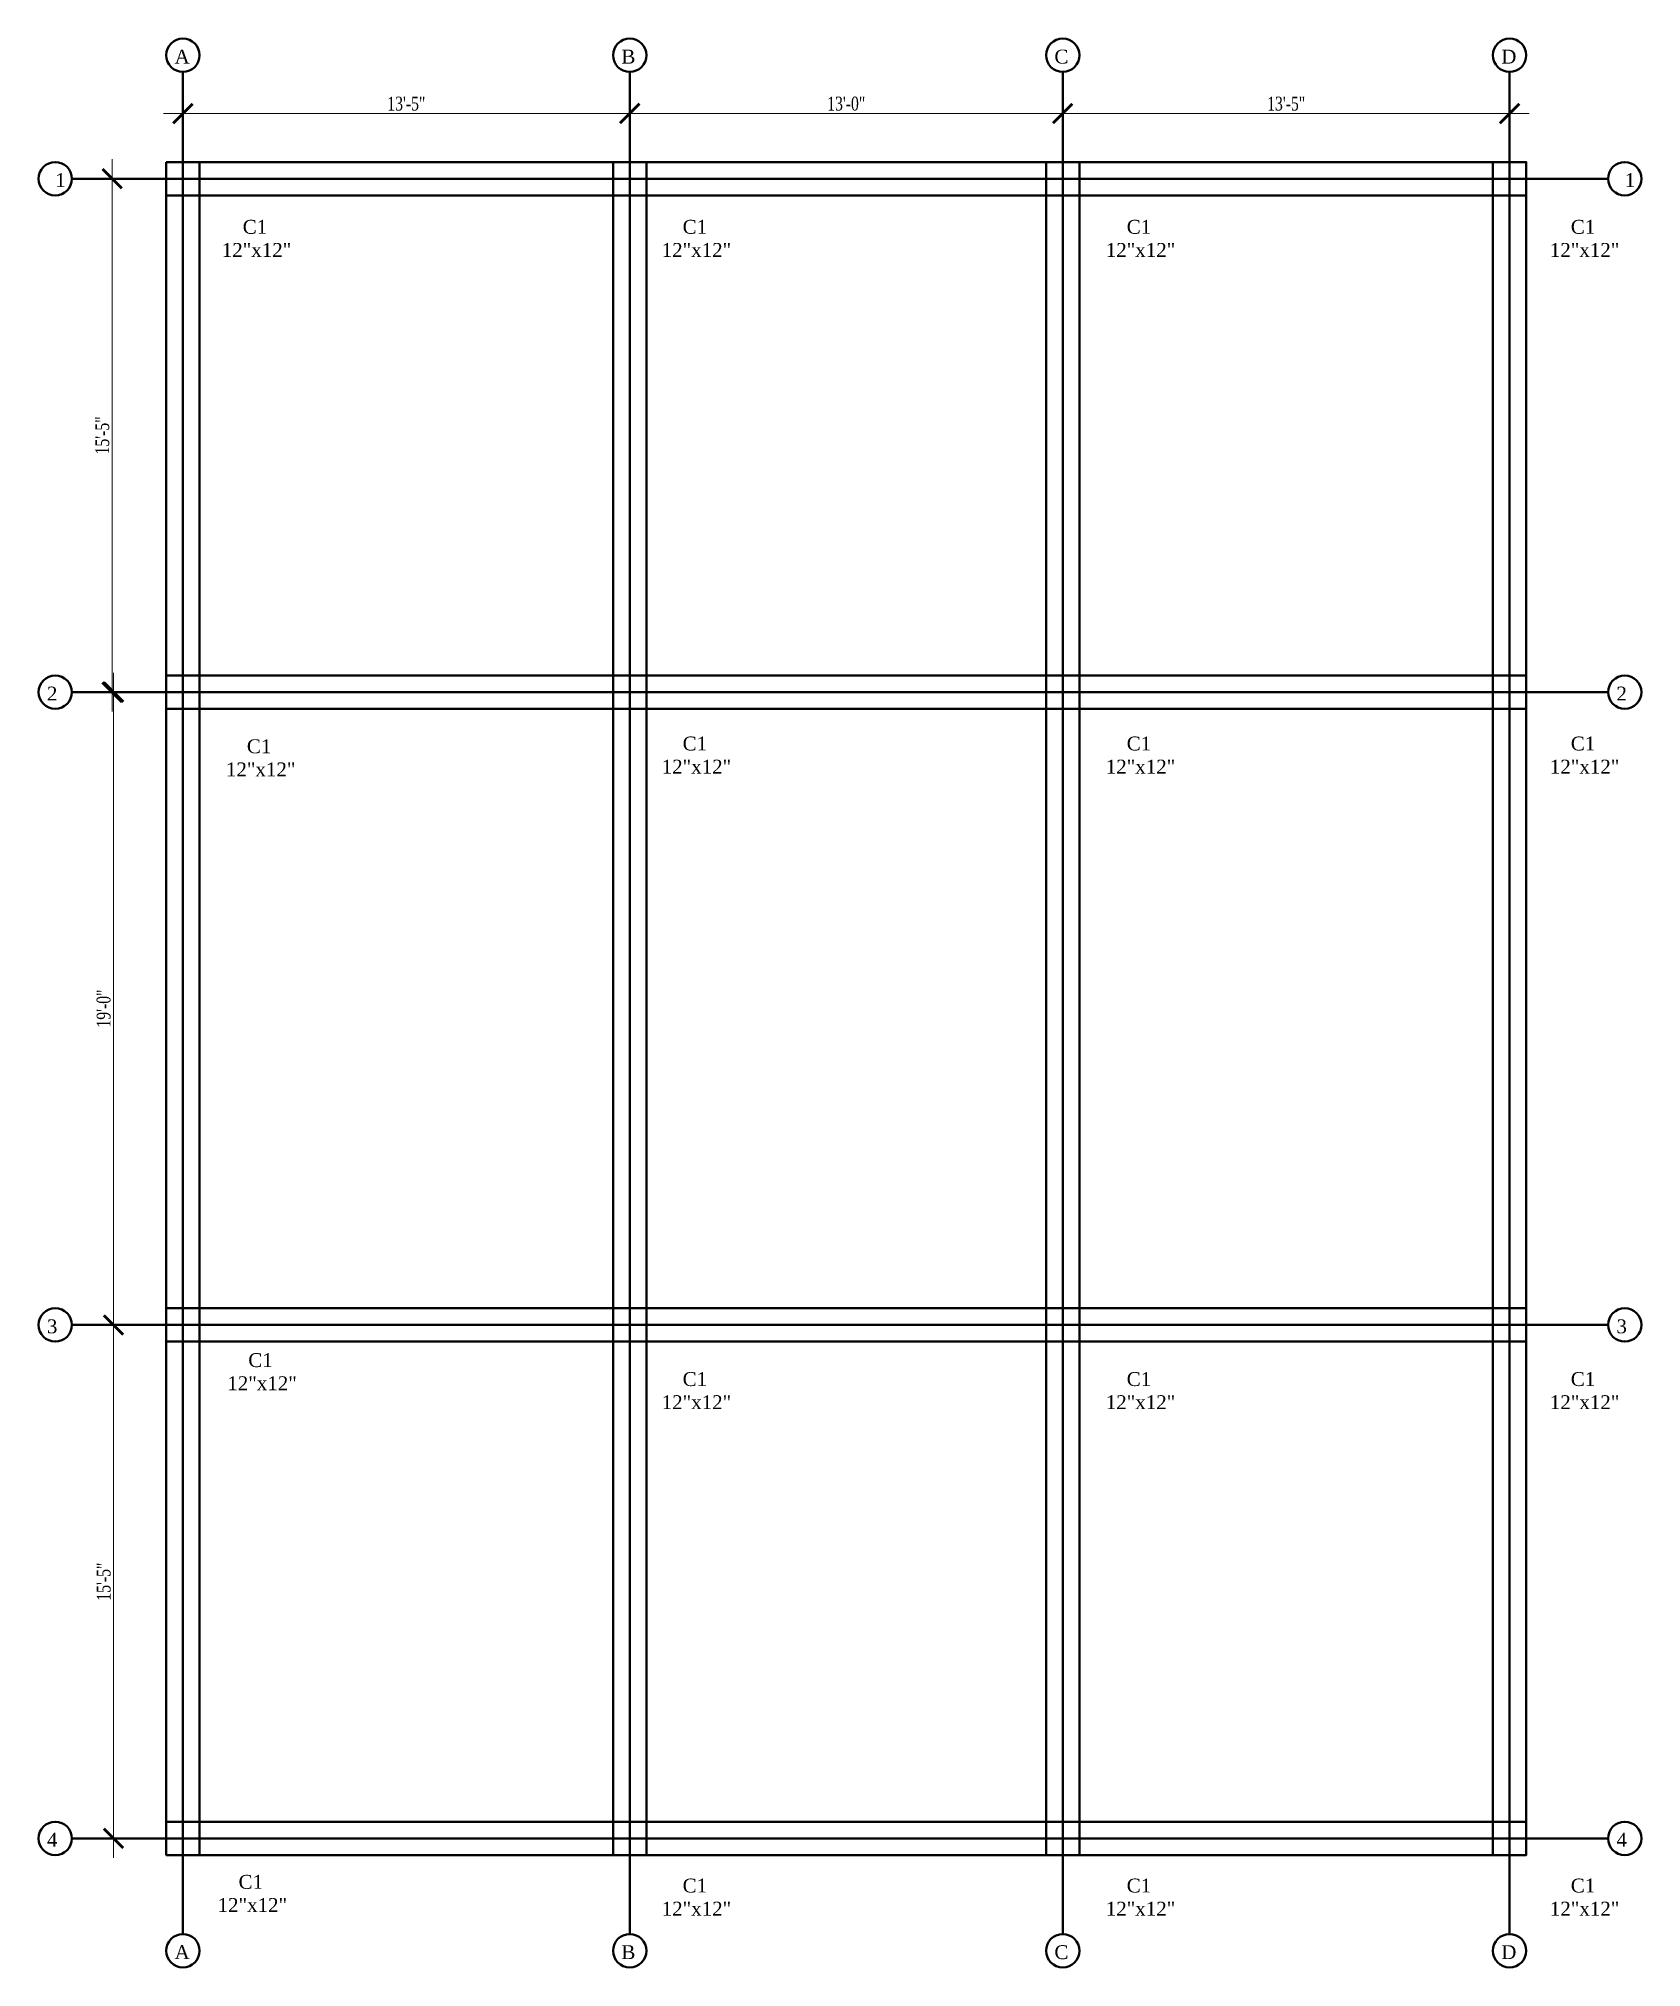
# Model space of a CAD drawing. Header units: inches. Extents: x -79350 to 491628, y -93215 to 155882.
# Drawn here: x -40398 to -39821, y 1904 to 2599 of the extents above; entities that cross this region are included whole.
import ezdxf

# ---------------------------------------------------------------- set-up
doc = ezdxf.new("R2010")
doc.units = ezdxf.units.IN
doc.header["$MEASUREMENT"] = 0
doc.linetypes.add('ACAD_ISO03W100', pattern=[30, 12, -18])
doc.layers.get('0').update_dxf_attribs({"lineweight": 30})
for name, color, linetype, lineweight in [('Beam Line', 6, 'ACAD_ISO03W100', 25), ('Column', 1, 'Continuous', 30), ('LINE', 7, 'Continuous', 20)]:
    doc.layers.add(name, color=color, linetype=linetype, lineweight=lineweight)
doc.styles.get("Standard").update_dxf_attribs({"font": 'times.ttf', "height": 12})
doc.styles.add('Text', font='times.ttf', dxfattribs={"width": 0.75, "height": 5})
doc.dimstyles.new('Grid Dimension', dxfattribs={"dimscale": 0, "dimtxt": 5, "dimasz": 7, "dimexe": 7, "dimexo": 1, "dimgap": 1, "dimtad": 1, "dimdec": 0, "dimlfac": -1, "dimzin": 3, "dimdsep": 46, "dimlunit": 3, "dimtxsty": 'Text', "dimblk": 'ARCHTICK', "dimcen": 0.9, "dimdle": 7, "dimclrt": 5, "dimadec": 0, "dimazin": 0, "dimtfac": 0.75, "dimtdec": 0, "dimtix": 1, "dimtofl": 0, "dimtmove": 0, "dimatfit": 0, "dimldrblk": 'ARCHTICK', "dimfxl": 1, "dimtolj": 1, "dimtzin": 0, "dimlwd": -1, "dimlwe": -1, "dimarcsym": 0})

msp = doc.modelspace()

# ---------------------------------------------------------------- texts
at = {"layer": 'LINE', "lineweight": 40, "char_height": 5, "attachment_point": 1}
for s, width, insert in [('A', 24, (-40349.5, 2595)), ('B', 24, (-40188.5, 2595)), ('C', 24, (-40032.5, 2595)), ('D', 24, (-39871.5, 2595)), ('1', 24, (-40392.5, 2550.5)), ('1', 24, (-39827, 2550.5)), ('{\\C5;    C1^J12"x12"}', 37, (-40332.5, 2533.67)), ('{\\C5;    C1^J12"x12"}', 37, (-40174, 2533.67)), ('{\\C5;    C1^J12"x12"}', 37, (-40014, 2533.67)), ('{\\C5;    C1^J12"x12"}', 37, (-39854, 2533.67)), ('2', 24, (-40395.5, 2365.5)), ('2', 24, (-39830, 2365.5)), ('{\\C5;    C1^J12"x12"}', 37, (-40331, 2346.5)), ('{\\C5;    C1^J12"x12"}', 37, (-40174, 2347.5)), ('{\\C5;    C1^J12"x12"}', 37, (-40014, 2347.5)), ('{\\C5;    C1^J12"x12"}', 37, (-39854, 2347.5)), ('3', 24, (-40395.5, 2137.5)), ('3', 24, (-39830, 2137.5)), ('{\\C5;    C1^J12"x12"}', 37, (-40330.5, 2125.33)), ('{\\C5;    C1^J12"x12"}', 37, (-40174, 2118.5)), ('{\\C5;    C1^J12"x12"}', 37, (-40014, 2118.5)), ('{\\C5;    C1^J12"x12"}', 37, (-39854, 2118.5)), ('4', 24, (-40395.5, 1952.5)), ('4', 24, (-39830, 1952.5)), ('{\\C5;    C1^J12"x12"}', 37, (-40334, 1937.33)), ('{\\C5;    C1^J12"x12"}', 37, (-40174, 1936)), ('{\\C5;    C1^J12"x12"}', 37, (-40014, 1936)), ('{\\C5;    C1^J12"x12"}', 37, (-39854, 1936)), ('A', 24, (-40349.5, 1912)), ('B', 24, (-40188.5, 1912)), ('C', 24, (-40032.5, 1912)), ('D', 24, (-39871.5, 1912))]:
    msp.add_mtext_dynamic_manual_height_columns(s, width=width, gutter_width=60, heights=[0], dxfattribs=dict(at, insert=insert))

# ---------------------------------------------------------------- blocks, each defined once
blk = doc.blocks.new('_ArchTick')
at = {"color": 0, "linetype": 'ByBlock', "const_width": 0.15}
blk.add_lwpolyline([(-0.5, -0.5), (0.5, 0.5)], dxfattribs=at)
blk = doc.blocks.new('*D223')
at = {"layer": 'Defpoints', "color": 0, "lineweight": 40, "transparency": 16777216}
for p in [(-40346.5, 2574.5), (-40185.5, 2574.5), (-40185.5, 2572)]:
    blk.add_point(p, dxfattribs=at)
at = {"layer": 'LINE', "color": 0, "transparency": 16777216}
for p, q in [((-40353.5, 2572), (-40178.5, 2572)), ((-40346.5, 2573.5), (-40346.5, 2565)), ((-40185.5, 2573.5), (-40185.5, 2565))]:
    blk.add_line(p, q, dxfattribs=at)
at = {"layer": 'LINE', "color": 0, "transparency": 16777216, "xscale": 7, "yscale": 7, "zscale": 7, "rotation": 180}
blk.add_blockref('_ArchTick', (-40346.5, 2572), dxfattribs=at)
at = {"layer": 'LINE', "color": 0, "transparency": 16777216, "xscale": 7, "yscale": 7, "zscale": 7}
blk.add_blockref('_ArchTick', (-40185.5, 2572), dxfattribs=at)
at = {"layer": 'LINE', "color": 5, "lineweight": 40, "transparency": 16777216, "insert": (-40266, 2575.54), "char_height": 5, "attachment_point": 5, "style": 'Text'}
blk.add_mtext('\\A1;13\'-5"', dxfattribs=at)
blk = doc.blocks.new('*D224')
at = {"layer": 'Defpoints', "color": 0, "lineweight": 40, "transparency": 16777216}
for p in [(-40185.5, 2572), (-40029.5, 2572), (-40029.5, 2572)]:
    blk.add_point(p, dxfattribs=at)
at = {"layer": 'LINE', "color": 0, "transparency": 16777216}
for p, q in [((-40185.5, 2573), (-40185.5, 2579)), ((-40029.5, 2573), (-40029.5, 2579)), ((-40192.5, 2572), (-40022.5, 2572))]:
    blk.add_line(p, q, dxfattribs=at)
at = {"layer": 'LINE', "color": 0, "transparency": 16777216, "xscale": 7, "yscale": 7, "zscale": 7, "rotation": 180}
blk.add_blockref('_ArchTick', (-40185.5, 2572), dxfattribs=at)
at = {"layer": 'LINE', "color": 0, "transparency": 16777216, "xscale": 7, "yscale": 7, "zscale": 7}
blk.add_blockref('_ArchTick', (-40029.5, 2572), dxfattribs=at)
at = {"layer": 'LINE', "color": 5, "lineweight": 40, "transparency": 16777216, "insert": (-40107.5, 2575.54), "char_height": 5, "attachment_point": 5, "style": 'Text'}
blk.add_mtext('\\A1;13\'-0"', dxfattribs=at)
blk = doc.blocks.new('*D225')
at = {"layer": 'Defpoints', "color": 0, "lineweight": 40, "transparency": 16777216}
for p in [(-40029.5, 2572), (-39868.5, 2572), (-39868.5, 2572)]:
    blk.add_point(p, dxfattribs=at)
at = {"layer": 'LINE', "color": 0, "transparency": 16777216}
for p, q in [((-40029.5, 2573), (-40029.5, 2579)), ((-39868.5, 2573), (-39868.5, 2579)), ((-40036.5, 2572), (-39861.5, 2572))]:
    blk.add_line(p, q, dxfattribs=at)
at = {"layer": 'LINE', "color": 0, "transparency": 16777216, "xscale": 7, "yscale": 7, "zscale": 7, "rotation": 180}
blk.add_blockref('_ArchTick', (-40029.5, 2572), dxfattribs=at)
at = {"layer": 'LINE', "color": 0, "transparency": 16777216, "xscale": 7, "yscale": 7, "zscale": 7}
blk.add_blockref('_ArchTick', (-39868.5, 2572), dxfattribs=at)
at = {"layer": 'LINE', "color": 5, "lineweight": 40, "transparency": 16777216, "insert": (-39949, 2575.54), "char_height": 5, "attachment_point": 5, "style": 'Text'}
blk.add_mtext('\\A1;13\'-5"', dxfattribs=at)
blk = doc.blocks.new('*D226')
at = {"layer": 'Defpoints', "color": 0, "lineweight": 40, "transparency": 16777216}
for p in [(-40386.5, 2548.5), (-40386.5, 2363.5), (-40372, 2363.5)]:
    blk.add_point(p, dxfattribs=at)
at = {"layer": 'LINE', "color": 0, "transparency": 16777216}
for p, q in [((-40372, 2555.5), (-40372, 2356.5)), ((-40385.5, 2548.5), (-40365, 2548.5)), ((-40385.5, 2363.5), (-40365, 2363.5))]:
    blk.add_line(p, q, dxfattribs=at)
at = {"layer": 'LINE', "color": 0, "transparency": 16777216, "xscale": 7, "yscale": 7, "zscale": 7}
for p, rotation in [((-40372, 2548.5), 90), ((-40372, 2363.5), 270)]:
    blk.add_blockref('_ArchTick', p, dxfattribs=dict(at, rotation=rotation))
at = {"layer": 'LINE', "color": 5, "lineweight": 40, "transparency": 16777216, "insert": (-40375.54, 2456), "char_height": 5, "attachment_point": 5, "rotation": 90, "style": 'Text'}
blk.add_mtext('\\A1;15\'-5"', dxfattribs=at)
blk = doc.blocks.new('*D227')
at = {"layer": 'Defpoints', "color": 0, "lineweight": 40, "transparency": 16777216}
for p in [(-40371.5, 2363.5), (-40371.5, 2135.5), (-40371.5, 2135.5)]:
    blk.add_point(p, dxfattribs=at)
at = {"layer": 'LINE', "color": 0, "transparency": 16777216}
for p, q in [((-40371.5, 2370.5), (-40371.5, 2128.5)), ((-40372.5, 2363.5), (-40378.5, 2363.5)), ((-40372.5, 2135.5), (-40378.5, 2135.5))]:
    blk.add_line(p, q, dxfattribs=at)
at = {"layer": 'LINE', "color": 0, "transparency": 16777216, "xscale": 7, "yscale": 7, "zscale": 7}
for p, rotation in [((-40371.5, 2363.5), 90), ((-40371.5, 2135.5), 270)]:
    blk.add_blockref('_ArchTick', p, dxfattribs=dict(at, rotation=rotation))
at = {"layer": 'LINE', "color": 5, "lineweight": 40, "transparency": 16777216, "insert": (-40375.05, 2249.5), "char_height": 5, "attachment_point": 5, "rotation": 90, "style": 'Text'}
blk.add_mtext('\\A1;19\'-0"', dxfattribs=at)
blk = doc.blocks.new('*D228')
at = {"layer": 'Defpoints', "color": 0, "lineweight": 40, "transparency": 16777216}
for p in [(-40371.5, 2135.5), (-40371.5, 1950.5), (-40371.5, 1950.5)]:
    blk.add_point(p, dxfattribs=at)
at = {"layer": 'LINE', "color": 0, "transparency": 16777216}
for p, q in [((-40371.5, 2142.5), (-40371.5, 1943.5)), ((-40372.5, 2135.5), (-40378.5, 2135.5)), ((-40372.5, 1950.5), (-40378.5, 1950.5))]:
    blk.add_line(p, q, dxfattribs=at)
at = {"layer": 'LINE', "color": 0, "transparency": 16777216, "xscale": 7, "yscale": 7, "zscale": 7}
for p, rotation in [((-40371.5, 2135.5), 90), ((-40371.5, 1950.5), 270)]:
    blk.add_blockref('_ArchTick', p, dxfattribs=dict(at, rotation=rotation))
at = {"layer": 'LINE', "color": 5, "lineweight": 40, "transparency": 16777216, "insert": (-40375.04, 2043), "char_height": 5, "attachment_point": 5, "rotation": 90, "style": 'Text'}
blk.add_mtext('\\A1;15\'-5"', dxfattribs=at)

# ---------------------------------------------------------------- dimensions: what is measured, and where the dimension line sits
at = {"layer": 'LINE', "lineweight": 40}
for base, p1, p2, picture, middle in [((-40185.5, 2572), (-40346.5, 2574.5), (-40185.5, 2574.5), '*D223', (-40266, 2575.54)), ((-40029.5, 2572), (-40185.5, 2572), (-40029.5, 2572), '*D224', (-40107.5, 2575.54)), ((-39868.5, 2572), (-40029.5, 2572), (-39868.5, 2572), '*D225', (-39949, 2575.54))]:
    dim = msp.add_linear_dim(base=base, p1=p1, p2=p2, dimstyle='Grid Dimension', override={"dimscale": 1}, dxfattribs=at)
    dim.commit()
    dim.dimension.update_dxf_attribs({"geometry": picture, "text_midpoint": middle})
dim = msp.add_linear_dim(base=(-40372, 2363.5), p1=(-40386.5, 2548.5), p2=(-40386.5, 2363.5), angle=90, dimstyle='Grid Dimension', override={"dimscale": 1}, dxfattribs=at)
dim.commit()
dim.dimension.update_dxf_attribs({"geometry": '*D226', "text_midpoint": (-40372, 2456), "dimtype": 160})
for base, p1, p2, picture, middle in [((-40371.5, 2135.5), (-40371.5, 2363.5), (-40371.5, 2135.5), '*D227', (-40375.05, 2249.5)), ((-40371.5, 1950.5), (-40371.5, 2135.5), (-40371.5, 1950.5), '*D228', (-40375.04, 2043))]:
    dim = msp.add_linear_dim(base=base, p1=p1, p2=p2, angle=90, dimstyle='Grid Dimension', override={"dimscale": 1}, dxfattribs=at)
    dim.commit()
    dim.dimension.update_dxf_attribs({"geometry": picture, "text_midpoint": middle})

# ---------------------------------------------------------------- linework, layer by layer
at = {"layer": 'Beam Line', "linetype": 'ByBlock', "lineweight": 40}
for p, q in [((-40340.5, 2554.5), (-40191.5, 2554.5)), ((-40179.5, 2554.5), (-40035.5, 2554.5)), ((-40023.5, 2554.5), (-39874.5, 2554.5)), ((-40340.5, 2542.5), (-40191.5, 2542.5)), ((-40179.5, 2542.5), (-40035.5, 2542.5)), ((-40023.5, 2542.5), (-39874.5, 2542.5)), ((-40340.5, 2369.5), (-40191.5, 2369.5)), ((-40179.5, 2369.5), (-40029.5, 2369.5)), ((-40023.5, 2369.5), (-39874.5, 2369.5)), ((-40340.5, 2357.5), (-40191.5, 2357.5)), ((-40179.5, 2357.5), (-40035.5, 2357.5)), ((-40023.5, 2357.5), (-39874.5, 2357.5)), ((-40340.5, 2141.5), (-40191.5, 2141.5)), ((-40179.5, 2141.5), (-40035.5, 2141.5)), ((-40023.5, 2141.5), (-39874.5, 2141.5)), ((-40340.5, 2129.5), (-40191.5, 2129.5)), ((-40179.5, 2129.5), (-40035.5, 2129.5)), ((-40023.5, 2129.5), (-39874.5, 2129.5)), ((-40340.5, 1956.5), (-40191.5, 1956.5)), ((-40179.5, 1956.5), (-40035.5, 1956.5)), ((-40023.5, 1956.5), (-39874.5, 1956.5)), ((-40340.5, 1944.5), (-40191.5, 1944.5)), ((-40179.5, 1944.5), (-40035.5, 1944.5)), ((-40023.5, 1944.5), (-39874.5, 1944.5))]:
    msp.add_line(p, q, dxfattribs=at)
at = {"layer": 'Beam Line', "color": 6, "linetype": 'ByBlock', "lineweight": 40}
for p, q in [((-40352.5, 2542.5), (-40352.5, 2369.5)), ((-40340.5, 2369.5), (-40340.5, 2542.5)), ((-40191.5, 2542.5), (-40191.5, 2369.5)), ((-40179.5, 2369.5), (-40179.5, 2542.5)), ((-40035.5, 2542.5), (-40035.5, 2369.5)), ((-40023.5, 2369.5), (-40023.5, 2542.5)), ((-39874.5, 2542.5), (-39874.5, 2369.5)), ((-39862.5, 2369.5), (-39862.5, 2542.5)), ((-40352.5, 2357.5), (-40352.5, 2141.5)), ((-40340.5, 2141.5), (-40340.5, 2357.5)), ((-40191.5, 2357.5), (-40191.5, 2141.5)), ((-40179.5, 2141.5), (-40179.5, 2357.5)), ((-40035.5, 2357.5), (-40035.5, 2141.5)), ((-40023.5, 2141.5), (-40023.5, 2357.5)), ((-39874.5, 2357.5), (-39874.5, 2141.5)), ((-39862.5, 2141.5), (-39862.5, 2357.5)), ((-40352.5, 2129.5), (-40352.5, 1956.5)), ((-40340.5, 1956.5), (-40340.5, 2129.5)), ((-40191.5, 2129.5), (-40191.5, 1956.5)), ((-40179.5, 1956.5), (-40179.5, 2129.5)), ((-40035.5, 2129.5), (-40035.5, 1956.5)), ((-40023.5, 1956.5), (-40023.5, 2129.5)), ((-39874.5, 2129.5), (-39874.5, 1956.5)), ((-39862.5, 1956.5), (-39862.5, 2129.5))]:
    msp.add_line(p, q, dxfattribs=at)
at = {"layer": 'Column', "lineweight": 40}
for points in [[(-40352.5, 2554.5), (-40340.5, 2554.5), (-40340.5, 2542.5), (-40352.5, 2542.5)], [(-40191.5, 2554.5), (-40179.5, 2554.5), (-40179.5, 2542.5), (-40191.5, 2542.5)], [(-40035.5, 2554.5), (-40023.5, 2554.5), (-40023.5, 2542.5), (-40035.5, 2542.5)], [(-39874.5, 2554.5), (-39862.5, 2554.5), (-39862.5, 2542.5), (-39874.5, 2542.5)], [(-40352.5, 2369.5), (-40340.5, 2369.5), (-40340.5, 2357.5), (-40352.5, 2357.5)], [(-40191.5, 2369.5), (-40179.5, 2369.5), (-40179.5, 2357.5), (-40191.5, 2357.5)], [(-40035.5, 2369.5), (-40023.5, 2369.5), (-40023.5, 2357.5), (-40035.5, 2357.5)], [(-39874.5, 2369.5), (-39862.5, 2369.5), (-39862.5, 2357.5), (-39874.5, 2357.5)], [(-40352.5, 2141.5), (-40340.5, 2141.5), (-40340.5, 2129.5), (-40352.5, 2129.5)], [(-40191.5, 2141.5), (-40179.5, 2141.5), (-40179.5, 2129.5), (-40191.5, 2129.5)], [(-40035.5, 2141.5), (-40023.5, 2141.5), (-40023.5, 2129.5), (-40035.5, 2129.5)], [(-39874.5, 2141.5), (-39862.5, 2141.5), (-39862.5, 2129.5), (-39874.5, 2129.5)], [(-40352.5, 1956.5), (-40340.5, 1956.5), (-40340.5, 1944.5), (-40352.5, 1944.5)], [(-40191.5, 1956.5), (-40179.5, 1956.5), (-40179.5, 1944.5), (-40191.5, 1944.5)], [(-40035.5, 1956.5), (-40023.5, 1956.5), (-40023.5, 1944.5), (-40035.5, 1944.5)], [(-39874.5, 1956.5), (-39862.5, 1956.5), (-39862.5, 1944.5), (-39874.5, 1944.5)]]:
    msp.add_lwpolyline(points, close=True, dxfattribs=at)
at = {"layer": 'LINE', "lineweight": 40}
for p, q in [((-40346.5, 2587), (-40346.5, 1916)), ((-40185.5, 2587), (-40185.5, 1916)), ((-40029.5, 2587), (-40029.5, 1916)), ((-39868.5, 2587), (-39868.5, 1916)), ((-40386.5, 2548.5), (-39833, 2548.5)), ((-40386.5, 2363.5), (-39833, 2363.5)), ((-40386.5, 2135.5), (-39833, 2135.5)), ((-40386.5, 1950.5), (-39833, 1950.5))]:
    msp.add_line(p, q, dxfattribs=at)
for centre in [(-40346.5, 2593), (-40185.5, 2593), (-40029.5, 2593), (-39868.5, 2593), (-40392.5, 2548.5), (-39827, 2548.5), (-40392.5, 2363.5), (-39827, 2363.5), (-40392.5, 2135.5), (-39827, 2135.5), (-40392.5, 1950.5), (-39827, 1950.5), (-40346.5, 1910), (-40185.5, 1910), (-40029.5, 1910), (-39868.5, 1910)]:
    msp.add_circle(centre, 6, dxfattribs=at)

msp.set_redraw_order([(e.dxf.handle, doc.entitydb.next_handle()) for e in msp.query("TEXT MTEXT ATTDEF DIMENSION ARC_DIMENSION")])  # texts and dimensions are drawn at this point

doc.saveas('drawing.dxf')
